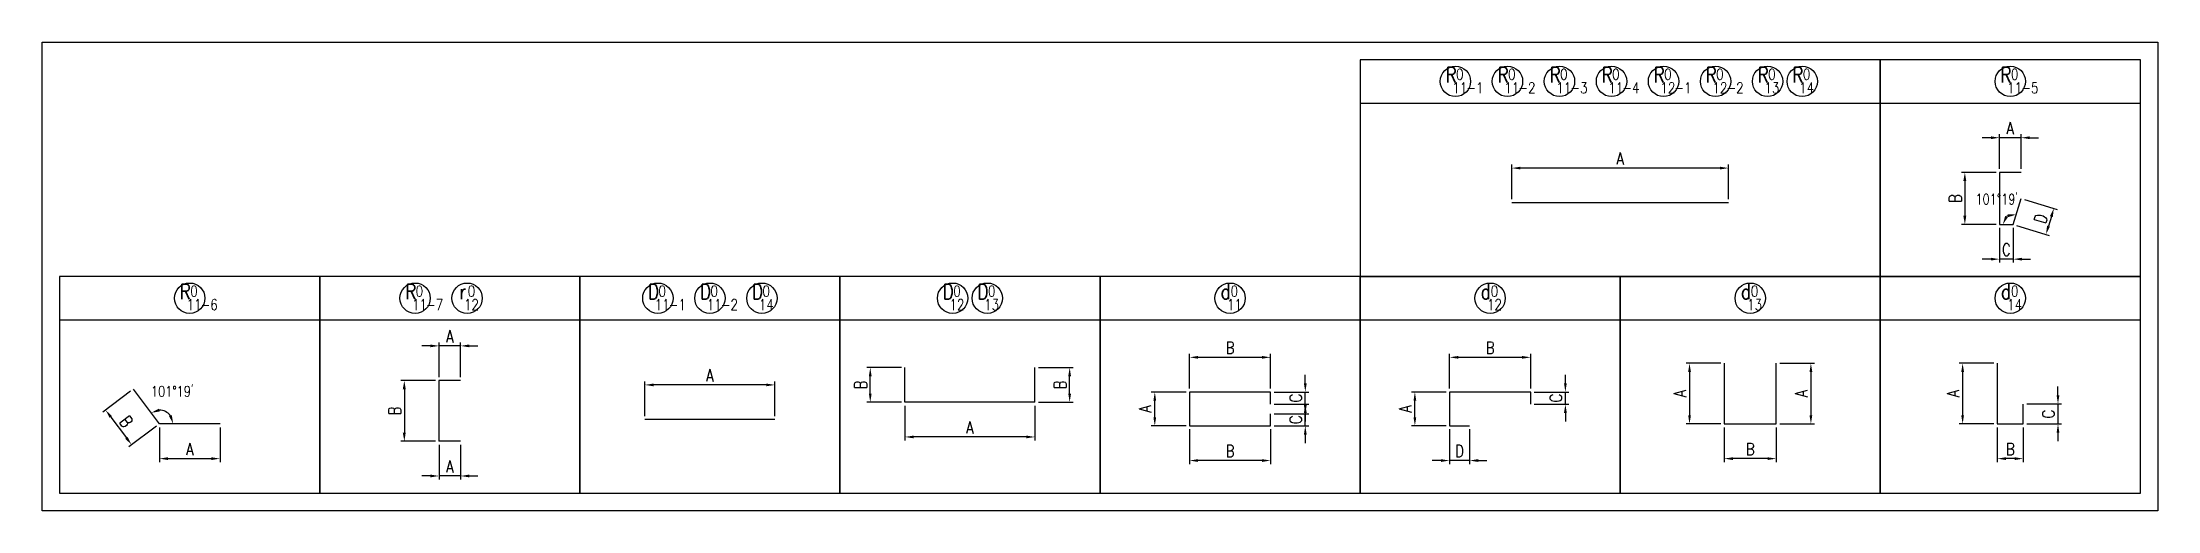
# Model space of a CAD drawing. Header units: millimetres. Extents: x -41433 to 131500, y -94900 to 39745.
# Drawn here: x 0 to 12200, y 11900 to 14600 of the extents above; entities that cross this region are included whole.
import ezdxf
from ezdxf.enums import TextEntityAlignment as Align

# ---------------------------------------------------------------- set-up
doc = ezdxf.new("R2010")
doc.units = ezdxf.units.MM
doc.header["$LTSCALE"] = 160
doc.header["$MEASUREMENT"] = 0
doc.layers.get('DEFPOINTS').update_dxf_attribs({"color": 53, "linetype": 'CONTINUOUS'})
for name, color, linetype in [('DIM', 6, 'CONTINUOUS'), ('DIM-L', 6, 'CONTINUOUS'), ('TEKKIN-C', 3, 'CONTINUOUS'), ('TEKKIN-S', 3, 'CONTINUOUS'), ('TEXT', 4, 'CONTINUOUS')]:
    doc.layers.add(name, color=color, linetype=linetype)
doc.styles.add('DIM-TEXT', font='ROMANS', dxfattribs={"width": 0.8, "bigfont": 'EXTFONT'})
doc.styles.add('romans', font='romans.shx', dxfattribs={"bigfont": 'extfont.shx'})
doc.dimstyles.new('DIM20', dxfattribs={"dimscale": 20, "dimtxt": 3.5, "dimasz": 2.5, "dimexe": 1, "dimexo": 1, "dimgap": 1, "dimtad": 3, "dimdec": 1, "dimrnd": 1, "dimdsep": 46, "dimtxsty": 'DIM-TEXT', "dimcen": 0, "dimclrt": 4, "dimaunit": 1, "dimadec": 3, "dimazin": 2, "dimtfac": 1, "dimtdec": 1, "dimtix": 1, "dimtmove": 2, "dimatfit": 3, "dimfxl": 1, "dimtolj": 1, "dimtzin": 0, "dimlwd": -1, "dimlwe": -1, "dimarcsym": 0})

msp = doc.modelspace()

# ---------------------------------------------------------------- texts
at = {"layer": 'DEFPOINTS', "ltscale": 0.5, "style": 'romans', "width": 0.8}
for p in [(8175, 14415.63), (8475, 14415.63), (8775, 14415.63), (9075, 14415.63), (9375, 14415.63), (9675, 14415.63), (9975, 14415.63), (10175, 14415.63), (11375, 14415.63), (875, 13165.63), (2175, 13165.63), (2475, 13165.63), (3575, 13165.63), (3875, 13165.63), (4175, 13165.63), (5275, 13165.63), (5475, 13165.63), (6875, 13165.63), (8375, 13165.63), (9875, 13165.63), (11375, 13165.63)]:
    msp.add_text('0', height=62.5, rotation=0.000107, dxfattribs=at).set_placement(p, align=Align.MIDDLE)
at = {"layer": 'TEXT', "ltscale": 0.5, "style": 'romans', "width": 0.8}
for s, height, p in [('R', 87.5, (8125, 14412.5)), ('R', 87.5, (8425, 14412.5)), ('R', 87.5, (8725, 14412.5)), ('R', 87.5, (9025, 14412.5)), ('R', 87.5, (9325, 14412.5)), ('R', 87.5, (9625, 14412.5)), ('R', 87.5, (9925, 14412.5)), ('R', 87.5, (10125, 14412.5)), ('R', 87.5, (11325, 14412.5)), ('11', 62.5, (8175, 14337.5)), ('11', 62.5, (8475, 14337.5)), ('11', 62.5, (8775, 14337.5)), ('11', 62.5, (9075, 14337.5)), ('12', 62.5, (9375, 14337.5)), ('12', 62.5, (9675, 14337.5)), ('13', 62.5, (9975, 14337.5)), ('14', 62.5, (10175, 14337.5)), ('11', 62.5, (11375, 14337.5)), ('R', 87.5, (825, 13162.5)), ('R', 87.5, (2125, 13162.5)), ('r', 87.5, (2425, 13162.5)), ('D', 87.5, (3525, 13162.5)), ('D', 87.5, (3825, 13162.5)), ('D', 87.5, (4125, 13162.5)), ('D', 87.5, (5225, 13162.5)), ('D', 87.5, (5425, 13162.5)), ('d', 87.5, (6825, 13162.5)), ('d', 87.5, (8325, 13162.5)), ('d', 87.5, (9825, 13162.5)), ('d', 87.5, (11325, 13162.5)), ('11', 62.5, (875, 13087.5)), ('11', 62.5, (2175, 13087.5)), ('12', 62.5, (2475, 13087.5)), ('11', 62.5, (3575, 13087.5)), ('11', 62.5, (3875, 13087.5)), ('14', 62.5, (4175, 13087.5)), ('12', 62.5, (5275, 13087.5)), ('13', 62.5, (5475, 13087.5)), ('11', 62.5, (6875, 13087.5)), ('12', 62.5, (8375, 13087.5)), ('13', 62.5, (9875, 13087.5)), ('14', 62.5, (11375, 13087.5))]:
    msp.add_text(s, height=height, rotation=0.000107, dxfattribs=at).set_placement(p, align=Align.MIDDLE)
at = {"layer": 'TEXT', "style": 'romans', "width": 0.8}
for s, p in [('-1', (8262.5, 14337.5)), ('-2', (8562.5, 14337.5)), ('-3', (8862.5, 14337.5)), ('-4', (9162.5, 14337.5)), ('-1', (9462.5, 14337.5)), ('-2', (9762.5, 14337.5)), ('-5', (11462.5, 14337.5)), ('-6', (962.5, 13087.5)), ('-7', (2262.5, 13087.5)), ('-1', (3662.5, 13087.5)), ('-2', (3962.5, 13087.5))]:
    msp.add_text(s, height=62.5, rotation=0.000107, dxfattribs=at).set_placement(p, align=Align.MIDDLE)

# ---------------------------------------------------------------- blocks, each defined once
blk = doc.blocks.new('*D586')
at = {"layer": 'DEFPOINTS', "color": 0, "ltscale": 0.5, "transparency": 16777216}
for p in [(3475, 12625), (3475, 12425), (4225, 12425)]:
    blk.add_point(p, dxfattribs=at)
at = {"layer": 'DIM', "color": 0, "ltscale": 0.5, "transparency": 16777216}
for p, q in [((3475, 12445), (3475, 12645)), ((4175, 12625), (3525, 12625)), ((4225, 12445), (4225, 12645))]:
    blk.add_line(p, q, dxfattribs=at)
for points in [[(3525, 12633), (3525, 12617), (3475, 12625)], [(4175, 12633), (4175, 12617), (4225, 12625)]]:
    blk.add_solid(points, dxfattribs=at)
at = {"layer": 'DIM', "color": 4, "ltscale": 0.5, "transparency": 16777216, "insert": (3850, 12680), "char_height": 70, "attachment_point": 5, "style": 'DIM-TEXT'}
blk.add_mtext('\\A1;A', dxfattribs=at)
blk = doc.blocks.new('*D587')
at = {"layer": 'DEFPOINTS', "color": 0, "ltscale": 0.5, "transparency": 16777216}
for p in [(7916, 12584), (8116, 12584), (8116, 12389)]:
    blk.add_point(p, dxfattribs=at)
at = {"layer": 'DIM', "color": 0, "ltscale": 0.5, "transparency": 16777216}
for p, q in [((8096, 12584), (7896, 12584)), ((7916, 12439), (7916, 12534)), ((8096, 12389), (7896, 12389))]:
    blk.add_line(p, q, dxfattribs=at)
for points in [[(7908, 12534), (7924, 12534), (7916, 12584)], [(7908, 12439), (7924, 12439), (7916, 12389)]]:
    blk.add_solid(points, dxfattribs=at)
at = {"layer": 'DIM', "color": 4, "ltscale": 0.5, "transparency": 16777216, "insert": (7861, 12487), "char_height": 70, "attachment_point": 5, "rotation": 90, "style": 'DIM-TEXT'}
blk.add_mtext('\\A1;A', dxfattribs=at)
blk = doc.blocks.new('*D588')
at = {"layer": 'DEFPOINTS', "color": 0, "ltscale": 0.5, "transparency": 16777216}
for p in [(8116, 12784), (8116, 12584), (8584, 12584)]:
    blk.add_point(p, dxfattribs=at)
at = {"layer": 'DIM', "color": 0, "ltscale": 0.5, "transparency": 16777216}
for p, q in [((8116, 12604), (8116, 12804)), ((8534, 12784), (8166, 12784)), ((8584, 12604), (8584, 12804))]:
    blk.add_line(p, q, dxfattribs=at)
for points in [[(8166, 12792), (8166, 12776), (8116, 12784)], [(8534, 12792), (8534, 12776), (8584, 12784)]]:
    blk.add_solid(points, dxfattribs=at)
at = {"layer": 'DIM', "color": 4, "ltscale": 0.5, "transparency": 16777216, "insert": (8350, 12839), "char_height": 70, "attachment_point": 5, "style": 'DIM-TEXT'}
blk.add_mtext('\\A1;B', dxfattribs=at)
blk = doc.blocks.new('*D589')
at = {"layer": 'DEFPOINTS', "color": 0, "ltscale": 0.5, "transparency": 16777216}
for p in [(8116, 12389), (8231, 12389), (8116, 12189)]:
    blk.add_point(p, dxfattribs=at)
at = {"layer": 'DIM', "color": 0, "ltscale": 0.5, "transparency": 16777216}
for p, q in [((8116, 12369), (8116, 12169)), ((8231, 12369), (8231, 12169)), ((8066, 12189), (8016, 12189)), ((8231, 12189), (8116, 12189)), ((8281, 12189), (8331, 12189))]:
    blk.add_line(p, q, dxfattribs=at)
for points in [[(8066, 12197), (8066, 12181), (8116, 12189)], [(8281, 12197), (8281, 12181), (8231, 12189)]]:
    blk.add_solid(points, dxfattribs=at)
at = {"layer": 'DIM', "color": 4, "ltscale": 0.5, "transparency": 16777216, "insert": (8173, 12244), "char_height": 70, "attachment_point": 5, "style": 'DIM-TEXT'}
blk.add_mtext('\\A1;D', dxfattribs=at)
blk = doc.blocks.new('*D590')
at = {"layer": 'DEFPOINTS', "color": 0, "ltscale": 0.5, "transparency": 16777216}
for p in [(8475, 13875), (8475, 13675), (9725, 13675)]:
    blk.add_point(p, dxfattribs=at)
at = {"layer": 'DIM', "color": 0, "ltscale": 0.5, "transparency": 16777216}
for p, q in [((8475, 13695), (8475, 13895)), ((9675, 13875), (8525, 13875)), ((9725, 13695), (9725, 13895))]:
    blk.add_line(p, q, dxfattribs=at)
for points in [[(8525, 13883), (8525, 13867), (8475, 13875)], [(9675, 13883), (9675, 13867), (9725, 13875)]]:
    blk.add_solid(points, dxfattribs=at)
at = {"layer": 'DIM', "color": 4, "ltscale": 0.5, "transparency": 16777216, "insert": (9100, 13930), "char_height": 70, "attachment_point": 5, "style": 'DIM-TEXT'}
blk.add_mtext('\\A1;A', dxfattribs=at)
blk = doc.blocks.new('*D525')
at = {"layer": 'DEFPOINTS', "color": 0, "transparency": 16777216}
for p in [(11413, 13700), (11367, 13550), (11556, 13493)]:
    blk.add_point(p, dxfattribs=at)
at = {"layer": 'DIM', "color": 0, "transparency": 16777216}
for p, q in [((11432, 13694), (11620, 13637)), ((11386, 13544), (11575, 13487)), ((11587, 13595), (11570, 13541))]:
    blk.add_line(p, q, dxfattribs=at)
for points in [[(11562, 13543), (11578, 13538), (11556, 13493)], [(11579, 13598), (11595, 13593), (11601, 13643)]]:
    blk.add_solid(points, dxfattribs=at)
at = {"layer": 'DIM', "color": 4, "transparency": 16777216, "insert": (11526, 13584), "char_height": 70, "attachment_point": 5, "rotation": 73.2015, "style": 'DIM-TEXT'}
blk.add_mtext('\\A1;D', dxfattribs=at)
blk = doc.blocks.new('*D526')
at = {"layer": 'DEFPOINTS', "color": 0, "transparency": 16777216}
for p in [(11288, 13550), (11367, 13550), (11288, 13350)]:
    blk.add_point(p, dxfattribs=at)
at = {"layer": 'DIM', "color": 0, "transparency": 16777216}
for p, q in [((11288, 13530), (11288, 13330)), ((11367, 13530), (11367, 13330)), ((11238, 13350), (11188, 13350)), ((11367, 13350), (11288, 13350)), ((11417, 13350), (11467, 13350))]:
    blk.add_line(p, q, dxfattribs=at)
for points in [[(11238, 13358), (11238, 13342), (11288, 13350)], [(11417, 13358), (11417, 13342), (11367, 13350)]]:
    blk.add_solid(points, dxfattribs=at)
at = {"layer": 'DIM', "color": 4, "transparency": 16777216, "insert": (11327, 13405), "char_height": 70, "attachment_point": 5, "style": 'DIM-TEXT'}
blk.add_mtext('\\A1;C', dxfattribs=at)
blk = doc.blocks.new('*D527')
at = {"layer": 'DEFPOINTS', "color": 0, "transparency": 16777216}
for p in [(11288, 13850), (11088, 13550), (11288, 13550)]:
    blk.add_point(p, dxfattribs=at)
at = {"layer": 'DIM', "color": 0, "transparency": 16777216}
for p, q in [((11268, 13850), (11068, 13850)), ((11088, 13800), (11088, 13600)), ((11268, 13550), (11068, 13550))]:
    blk.add_line(p, q, dxfattribs=at)
for points in [[(11079, 13800), (11096, 13800), (11088, 13850)], [(11079, 13600), (11096, 13600), (11088, 13550)]]:
    blk.add_solid(points, dxfattribs=at)
at = {"layer": 'DIM', "color": 4, "transparency": 16777216, "insert": (11033, 13700), "char_height": 70, "attachment_point": 5, "rotation": 90, "style": 'DIM-TEXT'}
blk.add_mtext('\\A1;B', dxfattribs=at)
blk = doc.blocks.new('*D528')
at = {"layer": 'DEFPOINTS', "color": 0, "transparency": 16777216}
for p in [(11288, 14050), (11288, 13850), (11412, 13850)]:
    blk.add_point(p, dxfattribs=at)
at = {"layer": 'DIM', "color": 0, "transparency": 16777216}
for p, q in [((11238, 14050), (11188, 14050)), ((11288, 13870), (11288, 14070)), ((11412, 14050), (11288, 14050)), ((11412, 13870), (11412, 14070)), ((11462, 14050), (11512, 14050))]:
    blk.add_line(p, q, dxfattribs=at)
for points in [[(11238, 14058), (11238, 14042), (11288, 14050)], [(11462, 14058), (11462, 14042), (11412, 14050)]]:
    blk.add_solid(points, dxfattribs=at)
at = {"layer": 'DIM', "color": 4, "transparency": 16777216, "insert": (11350, 14105), "char_height": 70, "attachment_point": 5, "style": 'DIM-TEXT'}
blk.add_mtext('\\A1;A', dxfattribs=at)
blk = doc.blocks.new('*D529')
at = {"layer": 'DEFPOINTS', "color": 0, "transparency": 16777216}
for p in [(525, 12600), (675, 12400), (515, 12280)]:
    blk.add_point(p, dxfattribs=at)
at = {"layer": 'DIM', "color": 0, "transparency": 16777216}
for p, q in [((509, 12588), (349, 12468)), ((395, 12440), (485, 12320)), ((659, 12388), (499, 12268))]:
    blk.add_line(p, q, dxfattribs=at)
for points in [[(402, 12445), (388, 12435), (365, 12480)], [(492, 12325), (478, 12315), (515, 12280)]]:
    blk.add_solid(points, dxfattribs=at)
at = {"layer": 'DIM', "color": 4, "transparency": 16777216, "insert": (484, 12413), "char_height": 70, "attachment_point": 5, "rotation": 306.8699, "style": 'DIM-TEXT'}
blk.add_mtext('\\A1;B', dxfattribs=at)
blk = doc.blocks.new('*D530')
at = {"layer": 'DEFPOINTS', "color": 0, "transparency": 16777216}
for p in [(675, 12400), (1025, 12400), (1025, 12200)]:
    blk.add_point(p, dxfattribs=at)
at = {"layer": 'DIM', "color": 0, "transparency": 16777216}
for p, q in [((675, 12380), (675, 12180)), ((1025, 12380), (1025, 12180)), ((725, 12200), (975, 12200))]:
    blk.add_line(p, q, dxfattribs=at)
for points in [[(725, 12208), (725, 12192), (675, 12200)], [(975, 12208), (975, 12192), (1025, 12200)]]:
    blk.add_solid(points, dxfattribs=at)
at = {"layer": 'DIM', "color": 4, "transparency": 16777216, "insert": (850, 12255), "char_height": 70, "attachment_point": 5, "style": 'DIM-TEXT'}
blk.add_mtext('\\A1;A', dxfattribs=at)
blk = doc.blocks.new('*D531')
at = {"layer": 'DEFPOINTS', "color": 0, "transparency": 16777216}
for p in [(2288, 12650), (2088, 12300), (2288, 12300)]:
    blk.add_point(p, dxfattribs=at)
at = {"layer": 'DIM', "color": 0, "transparency": 16777216}
for p, q in [((2268, 12650), (2068, 12650)), ((2088, 12600), (2088, 12350)), ((2268, 12300), (2068, 12300))]:
    blk.add_line(p, q, dxfattribs=at)
for points in [[(2079, 12600), (2096, 12600), (2088, 12650)], [(2079, 12350), (2096, 12350), (2088, 12300)]]:
    blk.add_solid(points, dxfattribs=at)
at = {"layer": 'DIM', "color": 4, "transparency": 16777216, "insert": (2033, 12475), "char_height": 70, "attachment_point": 5, "rotation": 90, "style": 'DIM-TEXT'}
blk.add_mtext('\\A1;B', dxfattribs=at)
blk = doc.blocks.new('*D532')
at = {"layer": 'DEFPOINTS', "color": 0, "transparency": 16777216}
for p in [(2288, 12850), (2288, 12650), (2412, 12650)]:
    blk.add_point(p, dxfattribs=at)
at = {"layer": 'DIM', "color": 0, "transparency": 16777216}
for p, q in [((2238, 12850), (2188, 12850)), ((2288, 12670), (2288, 12870)), ((2412, 12850), (2288, 12850)), ((2412, 12670), (2412, 12870)), ((2462, 12850), (2512, 12850))]:
    blk.add_line(p, q, dxfattribs=at)
for points in [[(2238, 12858), (2238, 12842), (2288, 12850)], [(2462, 12858), (2462, 12842), (2412, 12850)]]:
    blk.add_solid(points, dxfattribs=at)
at = {"layer": 'DIM', "color": 4, "transparency": 16777216, "insert": (2350, 12905), "char_height": 70, "attachment_point": 5, "style": 'DIM-TEXT'}
blk.add_mtext('\\A1;A', dxfattribs=at)
blk = doc.blocks.new('*D533')
at = {"layer": 'DEFPOINTS', "color": 0, "transparency": 16777216}
for p in [(2288, 12300), (2412, 12300), (2288, 12100)]:
    blk.add_point(p, dxfattribs=at)
at = {"layer": 'DIM', "color": 0, "transparency": 16777216}
for p, q in [((2288, 12280), (2288, 12080)), ((2412, 12280), (2412, 12080)), ((2238, 12100), (2188, 12100)), ((2412, 12100), (2288, 12100)), ((2462, 12100), (2512, 12100))]:
    blk.add_line(p, q, dxfattribs=at)
for points in [[(2238, 12108), (2238, 12092), (2288, 12100)], [(2462, 12108), (2462, 12092), (2412, 12100)]]:
    blk.add_solid(points, dxfattribs=at)
at = {"layer": 'DIM', "color": 4, "transparency": 16777216, "insert": (2350, 12155), "char_height": 70, "attachment_point": 5, "style": 'DIM-TEXT'}
blk.add_mtext('\\A1;A', dxfattribs=at)
blk = doc.blocks.new('*D534')
at = {"layer": 'DEFPOINTS', "color": 0, "ltscale": 0.5, "transparency": 16777216}
for p in [(4975, 12525), (5725, 12525), (4975, 12325)]:
    blk.add_point(p, dxfattribs=at)
at = {"layer": 'DIM', "color": 0, "ltscale": 0.5, "transparency": 16777216}
for p, q in [((4975, 12505), (4975, 12305)), ((5725, 12505), (5725, 12305)), ((5675, 12325), (5025, 12325))]:
    blk.add_line(p, q, dxfattribs=at)
for points in [[(5025, 12333), (5025, 12317), (4975, 12325)], [(5675, 12333), (5675, 12317), (5725, 12325)]]:
    blk.add_solid(points, dxfattribs=at)
at = {"layer": 'DIM', "color": 4, "ltscale": 0.5, "transparency": 16777216, "insert": (5350, 12380), "char_height": 70, "attachment_point": 5, "style": 'DIM-TEXT'}
blk.add_mtext('\\A1;A', dxfattribs=at)
blk = doc.blocks.new('*D535')
at = {"layer": 'DEFPOINTS', "color": 0, "transparency": 16777216}
for p in [(4775, 12725), (4975, 12725), (4975, 12525)]:
    blk.add_point(p, dxfattribs=at)
at = {"layer": 'DIM', "color": 0, "transparency": 16777216}
for p, q in [((4955, 12725), (4755, 12725)), ((4775, 12575), (4775, 12675)), ((4955, 12525), (4755, 12525))]:
    blk.add_line(p, q, dxfattribs=at)
for points in [[(4767, 12675), (4783, 12675), (4775, 12725)], [(4767, 12575), (4783, 12575), (4775, 12525)]]:
    blk.add_solid(points, dxfattribs=at)
at = {"layer": 'DIM', "color": 4, "transparency": 16777216, "insert": (4720, 12625), "char_height": 70, "attachment_point": 5, "rotation": 90, "style": 'DIM-TEXT'}
blk.add_mtext('\\A1;B', dxfattribs=at)
blk = doc.blocks.new('*D536')
at = {"layer": 'DEFPOINTS', "color": 0, "transparency": 16777216}
for p in [(5725, 12725), (5925, 12725), (5725, 12525)]:
    blk.add_point(p, dxfattribs=at)
at = {"layer": 'DIM', "color": 0, "transparency": 16777216}
for p, q in [((5745, 12725), (5945, 12725)), ((5925, 12575), (5925, 12675)), ((5745, 12525), (5945, 12525))]:
    blk.add_line(p, q, dxfattribs=at)
for points in [[(5917, 12675), (5933, 12675), (5925, 12725)], [(5917, 12575), (5933, 12575), (5925, 12525)]]:
    blk.add_solid(points, dxfattribs=at)
at = {"layer": 'DIM', "color": 4, "transparency": 16777216, "insert": (5870, 12625), "char_height": 70, "attachment_point": 5, "rotation": 90, "style": 'DIM-TEXT'}
blk.add_mtext('\\A1;B', dxfattribs=at)
blk = doc.blocks.new('*D537')
at = {"layer": 'DEFPOINTS', "color": 0, "ltscale": 0.5, "transparency": 16777216}
for p in [(9700, 12400), (10000, 12400), (9700, 12200)]:
    blk.add_point(p, dxfattribs=at)
at = {"layer": 'DIM', "color": 0, "ltscale": 0.5, "transparency": 16777216}
for p, q in [((9700, 12380), (9700, 12180)), ((10000, 12380), (10000, 12180)), ((9950, 12200), (9750, 12200))]:
    blk.add_line(p, q, dxfattribs=at)
for points in [[(9750, 12208), (9750, 12192), (9700, 12200)], [(9950, 12208), (9950, 12192), (10000, 12200)]]:
    blk.add_solid(points, dxfattribs=at)
at = {"layer": 'DIM', "color": 4, "ltscale": 0.5, "transparency": 16777216, "insert": (9850, 12255), "char_height": 70, "attachment_point": 5, "style": 'DIM-TEXT'}
blk.add_mtext('\\A1;B', dxfattribs=at)
blk = doc.blocks.new('*D538')
at = {"layer": 'DEFPOINTS', "color": 0, "ltscale": 0.5, "transparency": 16777216}
for p in [(9700, 12750), (9500, 12400), (9700, 12400)]:
    blk.add_point(p, dxfattribs=at)
at = {"layer": 'DIM', "color": 0, "ltscale": 0.5, "transparency": 16777216}
for p, q in [((9680, 12750), (9480, 12750)), ((9500, 12700), (9500, 12450)), ((9680, 12400), (9480, 12400))]:
    blk.add_line(p, q, dxfattribs=at)
for points in [[(9492, 12700), (9508, 12700), (9500, 12750)], [(9492, 12450), (9508, 12450), (9500, 12400)]]:
    blk.add_solid(points, dxfattribs=at)
at = {"layer": 'DIM', "color": 4, "ltscale": 0.5, "transparency": 16777216, "insert": (9445, 12575), "char_height": 70, "attachment_point": 5, "rotation": 90, "style": 'DIM-TEXT'}
blk.add_mtext('\\A1;A', dxfattribs=at)
blk = doc.blocks.new('*D539')
at = {"layer": 'DEFPOINTS', "color": 0, "ltscale": 0.5, "transparency": 16777216}
for p in [(10000, 12750), (10000, 12400), (10200, 12400)]:
    blk.add_point(p, dxfattribs=at)
at = {"layer": 'DIM', "color": 0, "ltscale": 0.5, "transparency": 16777216}
for p, q in [((10020, 12750), (10220, 12750)), ((10200, 12700), (10200, 12450)), ((10020, 12400), (10220, 12400))]:
    blk.add_line(p, q, dxfattribs=at)
for points in [[(10192, 12700), (10208, 12700), (10200, 12750)], [(10192, 12450), (10208, 12450), (10200, 12400)]]:
    blk.add_solid(points, dxfattribs=at)
at = {"layer": 'DIM', "color": 4, "ltscale": 0.5, "transparency": 16777216, "insert": (10145, 12575), "char_height": 70, "attachment_point": 5, "rotation": 90, "style": 'DIM-TEXT'}
blk.add_mtext('\\A1;A', dxfattribs=at)
blk = doc.blocks.new('*D540')
at = {"layer": 'DEFPOINTS', "color": 0, "ltscale": 0.5, "transparency": 16777216}
for p in [(11275, 12400), (11425, 12400), (11275, 12200)]:
    blk.add_point(p, dxfattribs=at)
at = {"layer": 'DIM', "color": 0, "ltscale": 0.5, "transparency": 16777216}
for p, q in [((11275, 12380), (11275, 12180)), ((11425, 12380), (11425, 12180)), ((11375, 12200), (11325, 12200))]:
    blk.add_line(p, q, dxfattribs=at)
for points in [[(11325, 12208), (11325, 12192), (11275, 12200)], [(11375, 12208), (11375, 12192), (11425, 12200)]]:
    blk.add_solid(points, dxfattribs=at)
at = {"layer": 'DIM', "color": 4, "ltscale": 0.5, "transparency": 16777216, "insert": (11350, 12255), "char_height": 70, "attachment_point": 5, "style": 'DIM-TEXT'}
blk.add_mtext('\\A1;B', dxfattribs=at)
blk = doc.blocks.new('*D541')
at = {"layer": 'DEFPOINTS', "color": 0, "ltscale": 0.5, "transparency": 16777216}
for p in [(11275, 12750), (11075, 12400), (11275, 12400)]:
    blk.add_point(p, dxfattribs=at)
at = {"layer": 'DIM', "color": 0, "ltscale": 0.5, "transparency": 16777216}
for p, q in [((11255, 12750), (11055, 12750)), ((11075, 12700), (11075, 12450)), ((11255, 12400), (11055, 12400))]:
    blk.add_line(p, q, dxfattribs=at)
for points in [[(11067, 12700), (11083, 12700), (11075, 12750)], [(11067, 12450), (11083, 12450), (11075, 12400)]]:
    blk.add_solid(points, dxfattribs=at)
at = {"layer": 'DIM', "color": 4, "ltscale": 0.5, "transparency": 16777216, "insert": (11020, 12575), "char_height": 70, "attachment_point": 5, "rotation": 90, "style": 'DIM-TEXT'}
blk.add_mtext('\\A1;A', dxfattribs=at)
blk = doc.blocks.new('*D542')
at = {"layer": 'DEFPOINTS', "color": 0, "ltscale": 0.5, "transparency": 16777216}
for p in [(11425, 12515), (11425, 12400), (11625, 12400)]:
    blk.add_point(p, dxfattribs=at)
at = {"layer": 'DIM', "color": 0, "ltscale": 0.5, "transparency": 16777216}
for p, q in [((11625, 12565), (11625, 12615)), ((11445, 12515), (11645, 12515)), ((11625, 12515), (11625, 12400)), ((11445, 12400), (11645, 12400)), ((11625, 12350), (11625, 12300))]:
    blk.add_line(p, q, dxfattribs=at)
for points in [[(11617, 12565), (11633, 12565), (11625, 12515)], [(11617, 12350), (11633, 12350), (11625, 12400)]]:
    blk.add_solid(points, dxfattribs=at)
at = {"layer": 'DIM', "color": 4, "ltscale": 0.5, "transparency": 16777216, "insert": (11570, 12457), "char_height": 70, "attachment_point": 5, "rotation": 90, "style": 'DIM-TEXT'}
blk.add_mtext('\\A1;C', dxfattribs=at)
blk = doc.blocks.new('*D543')
at = {"layer": 'DEFPOINTS', "color": 0, "ltscale": 0.5, "transparency": 16777216}
for p in [(6416, 12584), (6616, 12584), (6616, 12389)]:
    blk.add_point(p, dxfattribs=at)
at = {"layer": 'DIM', "color": 0, "ltscale": 0.5, "transparency": 16777216}
for p, q in [((6596, 12584), (6396, 12584)), ((6416, 12439), (6416, 12534)), ((6596, 12389), (6396, 12389))]:
    blk.add_line(p, q, dxfattribs=at)
for points in [[(6408, 12534), (6424, 12534), (6416, 12584)], [(6408, 12439), (6424, 12439), (6416, 12389)]]:
    blk.add_solid(points, dxfattribs=at)
at = {"layer": 'DIM', "color": 4, "ltscale": 0.5, "transparency": 16777216, "insert": (6361, 12487), "char_height": 70, "attachment_point": 5, "rotation": 90, "style": 'DIM-TEXT'}
blk.add_mtext('\\A1;A', dxfattribs=at)
blk = doc.blocks.new('*D544')
at = {"layer": 'DEFPOINTS', "color": 0, "ltscale": 0.5, "transparency": 16777216}
for p in [(6616, 12784), (6616, 12584), (7084, 12584)]:
    blk.add_point(p, dxfattribs=at)
at = {"layer": 'DIM', "color": 0, "ltscale": 0.5, "transparency": 16777216}
for p, q in [((6616, 12604), (6616, 12804)), ((7034, 12784), (6666, 12784)), ((7084, 12604), (7084, 12804))]:
    blk.add_line(p, q, dxfattribs=at)
for points in [[(6666, 12792), (6666, 12776), (6616, 12784)], [(7034, 12792), (7034, 12776), (7084, 12784)]]:
    blk.add_solid(points, dxfattribs=at)
at = {"layer": 'DIM', "color": 4, "ltscale": 0.5, "transparency": 16777216, "insert": (6850, 12839), "char_height": 70, "attachment_point": 5, "style": 'DIM-TEXT'}
blk.add_mtext('\\A1;B', dxfattribs=at)
blk = doc.blocks.new('*D545')
at = {"layer": 'DEFPOINTS', "color": 0, "ltscale": 0.5, "transparency": 16777216}
for p in [(6616, 12389), (7084, 12389), (6616, 12189)]:
    blk.add_point(p, dxfattribs=at)
at = {"layer": 'DIM', "color": 0, "ltscale": 0.5, "transparency": 16777216}
for p, q in [((6616, 12369), (6616, 12169)), ((7084, 12369), (7084, 12169)), ((7034, 12189), (6666, 12189))]:
    blk.add_line(p, q, dxfattribs=at)
for points in [[(6666, 12197), (6666, 12181), (6616, 12189)], [(7034, 12197), (7034, 12181), (7084, 12189)]]:
    blk.add_solid(points, dxfattribs=at)
at = {"layer": 'DIM', "color": 4, "ltscale": 0.5, "transparency": 16777216, "insert": (6850, 12244), "char_height": 70, "attachment_point": 5, "style": 'DIM-TEXT'}
blk.add_mtext('\\A1;B', dxfattribs=at)
blk = doc.blocks.new('*D546')
at = {"layer": 'DEFPOINTS', "color": 0, "ltscale": 0.5, "transparency": 16777216}
for p in [(7084, 12584), (7284, 12584), (7084, 12514)]:
    blk.add_point(p, dxfattribs=at)
at = {"layer": 'DIM', "color": 0, "ltscale": 0.5, "transparency": 16777216}
for p, q in [((7104, 12584), (7304, 12584)), ((7284, 12634), (7284, 12684)), ((7284, 12514), (7284, 12584)), ((7104, 12514), (7304, 12514)), ((7284, 12464), (7284, 12414))]:
    blk.add_line(p, q, dxfattribs=at)
for points in [[(7276, 12634), (7292, 12634), (7284, 12584)], [(7276, 12464), (7292, 12464), (7284, 12514)]]:
    blk.add_solid(points, dxfattribs=at)
at = {"layer": 'DIM', "color": 4, "ltscale": 0.5, "transparency": 16777216, "insert": (7229, 12549), "char_height": 70, "attachment_point": 5, "rotation": 90, "style": 'DIM-TEXT'}
blk.add_mtext('\\A1;C', dxfattribs=at)
blk = doc.blocks.new('*D547')
at = {"layer": 'DEFPOINTS', "color": 0, "ltscale": 0.5, "transparency": 16777216}
for p in [(7084, 12459), (7284, 12459), (7084, 12389)]:
    blk.add_point(p, dxfattribs=at)
at = {"layer": 'DIM', "color": 0, "ltscale": 0.5, "transparency": 16777216}
for p, q in [((7104, 12459), (7304, 12459)), ((7284, 12509), (7284, 12559)), ((7284, 12389), (7284, 12459)), ((7104, 12389), (7304, 12389)), ((7284, 12339), (7284, 12289))]:
    blk.add_line(p, q, dxfattribs=at)
for points in [[(7276, 12509), (7292, 12509), (7284, 12459)], [(7276, 12339), (7292, 12339), (7284, 12389)]]:
    blk.add_solid(points, dxfattribs=at)
at = {"layer": 'DIM', "color": 4, "ltscale": 0.5, "transparency": 16777216, "insert": (7229, 12424), "char_height": 70, "attachment_point": 5, "rotation": 90, "style": 'DIM-TEXT'}
blk.add_mtext('\\A1;C', dxfattribs=at)
blk = doc.blocks.new('*D548')
at = {"layer": 'DEFPOINTS', "color": 0, "ltscale": 0.5, "transparency": 16777216}
for p in [(8584, 12584), (8784, 12584), (8584, 12514)]:
    blk.add_point(p, dxfattribs=at)
at = {"layer": 'DIM', "color": 0, "ltscale": 0.5, "transparency": 16777216}
for p, q in [((8604, 12584), (8804, 12584)), ((8784, 12634), (8784, 12684)), ((8784, 12514), (8784, 12584)), ((8604, 12514), (8804, 12514)), ((8784, 12464), (8784, 12414))]:
    blk.add_line(p, q, dxfattribs=at)
for points in [[(8776, 12634), (8792, 12634), (8784, 12584)], [(8776, 12464), (8792, 12464), (8784, 12514)]]:
    blk.add_solid(points, dxfattribs=at)
at = {"layer": 'DIM', "color": 4, "ltscale": 0.5, "transparency": 16777216, "insert": (8729, 12549), "char_height": 70, "attachment_point": 5, "rotation": 90, "style": 'DIM-TEXT'}
blk.add_mtext('\\A1;C', dxfattribs=at)
blk = doc.blocks.new('*D625')
at = {"layer": 'DEFPOINTS', "color": 0, "transparency": 16777216}
for p in [(11413, 13700), (11287, 13550), (11318, 13585), (11367, 13550), (11367, 13550)]:
    blk.add_point(p, dxfattribs=at)
at = {"layer": 'DIM', "color": 0, "transparency": 16777216}
blk.add_arc((11367, 13550), 60, 122.4501, 130.7514, dxfattribs=at)
for points in [[(11336, 13592), (11320, 13599), (11307, 13550)], [(11334, 13609), (11336, 13592), (11385, 13607)]]:
    blk.add_solid(points, dxfattribs=at)
at = {"layer": 'DIM', "color": 4, "transparency": 16777216, "insert": (11271, 13696), "char_height": 60, "attachment_point": 5, "style": 'DIM-TEXT'}
blk.add_mtext('\\A1;101°19’', dxfattribs=at)
blk = doc.blocks.new('*D626')
at = {"layer": 'DEFPOINTS', "color": 0, "transparency": 16777216}
for p in [(525, 12600), (734, 12454), (675, 12400), (675, 12400), (1025, 12400)]:
    blk.add_point(p, dxfattribs=at)
at = {"layer": 'DIM', "color": 0, "transparency": 16777216}
blk.add_arc((675, 12400), 80, 36.4199, 90.45, dxfattribs=at)
for points in [[(677, 12472), (672, 12488), (627, 12464)], [(747, 12450), (731, 12445), (755, 12400)]]:
    blk.add_solid(points, dxfattribs=at)
at = {"layer": 'DIM', "color": 4, "transparency": 16777216, "insert": (749, 12588), "char_height": 60, "attachment_point": 5, "style": 'DIM-TEXT'}
blk.add_mtext('\\A1;101°19’', dxfattribs=at)

# ---------------------------------------------------------------- dimensions: what is measured, and where the dimension line sits
at = {"layer": 'DIM'}
for p1, p2, distance, text, picture, middle in [((11412.5, 13850), (11287.5, 13850), -200, 'A', '*D528', (11350, 14105)), ((11287.5, 13850), (11287.5, 13550), -200, 'B', '*D527', (11032.5, 13700)), ((11412.5, 13700), (11367.22, 13550), 197.09, 'D', '*D525', (11525.88, 13583.94)), ((11367.22, 13550), (11287.5, 13550), 200, 'C', '*D526', (11327.36, 13405)), ((2412.5, 12650), (2287.5, 12650), -200, 'A', '*D532', (2350, 12905)), ((4975, 12525), (4975, 12725), 200, 'B', '*D535', (4720, 12625)), ((5725, 12525), (5725, 12725), -200, 'B', '*D536', (5870, 12625)), ((525, 12600), (675, 12400), -200, 'B', '*D529', (484, 12413)), ((2287.5, 12650), (2287.5, 12300), -200, 'B', '*D531', (2032.5, 12475)), ((675, 12400), (1025, 12400), -200, 'A', '*D530', (850, 12255)), ((2412.5, 12300), (2287.5, 12300), 200, 'A', '*D533', (2350, 12155))]:
    dim = msp.add_aligned_dim(p1=p1, p2=p2, distance=distance, text=text, dimstyle='DIM20', dxfattribs=at)
    dim.commit()
    dim.dimension.update_dxf_attribs({"geometry": picture, "text_midpoint": middle})
at = {"layer": 'DIM', "ltscale": 0.5}
for p1, p2, distance, text, picture, middle in [((9725, 13675), (8475, 13675), -200, 'A', '*D590', (9100, 13930)), ((7084, 12584), (6616, 12584), -200, 'B', '*D544', (6850, 12839)), ((8584, 12584), (8116, 12584), -200, 'B', '*D588', (8350, 12839)), ((4225, 12425), (3475, 12425), -200, 'A', '*D586', (3850, 12680)), ((9700, 12750), (9700, 12400), -200, 'A', '*D538', (9445, 12575)), ((10000, 12750), (10000, 12400), 200, 'A', '*D539', (10145, 12575)), ((11275, 12750), (11275, 12400), -200, 'A', '*D541', (11020, 12575)), ((6616, 12389), (6616, 12584), 200, 'A', '*D543', (6361, 12486.5)), ((7084, 12514), (7084, 12584), -200, 'C', '*D546', (7229, 12549)), ((8116, 12389), (8116, 12584), 200, 'A', '*D587', (7861, 12486.5)), ((8584, 12514), (8584, 12584), -200, 'C', '*D548', (8729, 12549)), ((11425, 12514.75), (11425, 12400), 200, 'C', '*D542', (11570, 12457.38)), ((5725, 12525), (4975, 12525), 200, 'A', '*D534', (5350, 12380)), ((7084, 12389), (7084, 12459), -200, 'C', '*D547', (7229, 12424)), ((7084, 12389), (6616, 12389), 200, 'B', '*D545', (6850, 12244)), ((8230.75, 12389), (8116, 12389), 200, 'D', '*D589', (8173.38, 12244)), ((10000, 12400), (9700, 12400), 200, 'B', '*D537', (9850, 12255)), ((11425, 12400), (11275, 12400), 200, 'B', '*D540', (11350, 12255))]:
    dim = msp.add_aligned_dim(p1=p1, p2=p2, distance=distance, text=text, dimstyle='DIM20', dxfattribs=at)
    dim.commit()
    dim.dimension.update_dxf_attribs({"geometry": picture, "text_midpoint": middle})
at = {"layer": 'DIM'}
for base, line1, line2, picture, middle in [((11318.43, 13584.93), ((11367.22, 13550), (11287.22, 13550)), ((11412.5, 13700), (11367.22, 13550)), '*D625', (11321.34, 13619.33)), ((734.18, 12453.83), ((675, 12400), (525, 12600)), ((1025, 12400), (675, 12400)), '*D626', (722.51, 12520.77))]:
    dim = msp.add_angular_dim_2l(base=base, line1=line1, line2=line2, text='101°19’', dimstyle='DIM20', override={"dimtxt": 3, "dimgap": 0, "dimadec": 1, "dimtmove": 1}, dxfattribs=at)
    dim.commit()
    dim.dimension.update_dxf_attribs({"geometry": picture, "text_midpoint": middle, "dimtype": 162})

# ---------------------------------------------------------------- linework, layer by layer
at = {"layer": 'DEFPOINTS', "ltscale": 0.5, "flags": 128}
msp.add_lwpolyline([(12200, 14600), (12200, 11900), (0, 11900), (0, 14600)], close=True, dxfattribs=at)
at = {"layer": 'DIM-L', "ltscale": 0.5}
for p, q in [((7600, 14250), (10600, 14250)), ((10600, 14250), (12100, 14250)), ((100, 13000), (1600, 13000)), ((1600, 13000), (3100, 13000)), ((3100, 13000), (4600, 13000)), ((4600, 13000), (6100, 13000)), ((6100, 13000), (7600, 13000)), ((7600, 13000), (9100, 13000)), ((9100, 13000), (10600, 13000)), ((10600, 13000), (12100, 13000))]:
    msp.add_line(p, q, dxfattribs=at)
at = {"layer": 'DIM-L', "ltscale": 0.5, "flags": 128}
for points in [[(10600, 13250), (10600, 14500), (7600, 14500), (7600, 13250)], [(12100, 13250), (12100, 14500), (10600, 14500), (10600, 13250)], [(1600, 12000), (1600, 13250), (100, 13250), (100, 12000)], [(3100, 12000), (3100, 13250), (1600, 13250), (1600, 12000)], [(4600, 12000), (4600, 13250), (3100, 13250), (3100, 12000)], [(6100, 12000), (6100, 13250), (4600, 13250), (4600, 12000)], [(7600, 12000), (7600, 13250), (6100, 13250), (6100, 12000)], [(9100, 12000), (9100, 13250), (7600, 13250), (7600, 12000)], [(10600, 12000), (10600, 13250), (9100, 13250), (9100, 12000)], [(12100, 12000), (12100, 13250), (10600, 13250), (10600, 12000)]]:
    msp.add_lwpolyline(points, close=True, dxfattribs=at)
at = {"layer": 'DIM-L', "ltscale": 0.5}
for centre in [(8150, 14375), (8450, 14375), (8750, 14375), (9050, 14375), (9350, 14375), (9650, 14375), (9950, 14375), (10150, 14375), (11350, 14375), (850, 13125), (2150, 13125), (2450, 13125), (3550, 13125), (3850, 13125), (4150, 13125), (5250, 13125), (5450, 13125), (6850, 13125), (8350, 13125), (9850, 13125), (11350, 13125)]:
    msp.add_circle(centre, 87.5, dxfattribs=at)
at = {"layer": 'TEKKIN-C', "ltscale": 0.5}
for p, q in [((11412.5, 13850), (11287.5, 13850)), ((11287.5, 13850), (11287.5, 13550)), ((9725, 13675), (8475, 13675)), ((11367.22, 13550), (11412.5, 13700)), ((11287.5, 13550), (11367.22, 13550)), ((4975, 12525), (4975, 12725)), ((5725, 12525), (5725, 12725)), ((675, 12400), (525, 12600)), ((2412.5, 12650), (2287.5, 12650)), ((2287.5, 12650), (2287.5, 12300)), ((5725, 12525), (4975, 12525)), ((1025, 12400), (675, 12400)), ((4225, 12425), (3475, 12425)), ((2412.5, 12300), (2287.5, 12300))]:
    msp.add_line(p, q, dxfattribs=at)
at = {"layer": 'TEKKIN-C', "ltscale": 0.8}
for p, q in [((7084, 12514), (7084, 12584)), ((8584, 12514), (8584, 12584)), ((7084, 12389), (7084, 12459))]:
    msp.add_line(p, q, dxfattribs=at)
at = {"layer": 'TEKKIN-S', "ltscale": 0.5}
for p, q in [((9700, 12750), (9700, 12400)), ((10000, 12400), (10000, 12750)), ((11275, 12750), (11275, 12400)), ((7084, 12584), (6616, 12584)), ((6616, 12584), (6616, 12389)), ((8584, 12584), (8116, 12584)), ((8116, 12584), (8116, 12389)), ((11425, 12400), (11425, 12514.75)), ((6616, 12389), (7084, 12389)), ((8116, 12389), (8230.75, 12389)), ((9700, 12400), (10000, 12400)), ((11275, 12400), (11425, 12400))]:
    msp.add_line(p, q, dxfattribs=at)

msp.set_redraw_order([(e.dxf.handle, doc.entitydb.next_handle()) for e in msp.query("TEXT MTEXT ATTDEF DIMENSION ARC_DIMENSION")])  # texts and dimensions are drawn at this point

doc.saveas('drawing.dxf')
